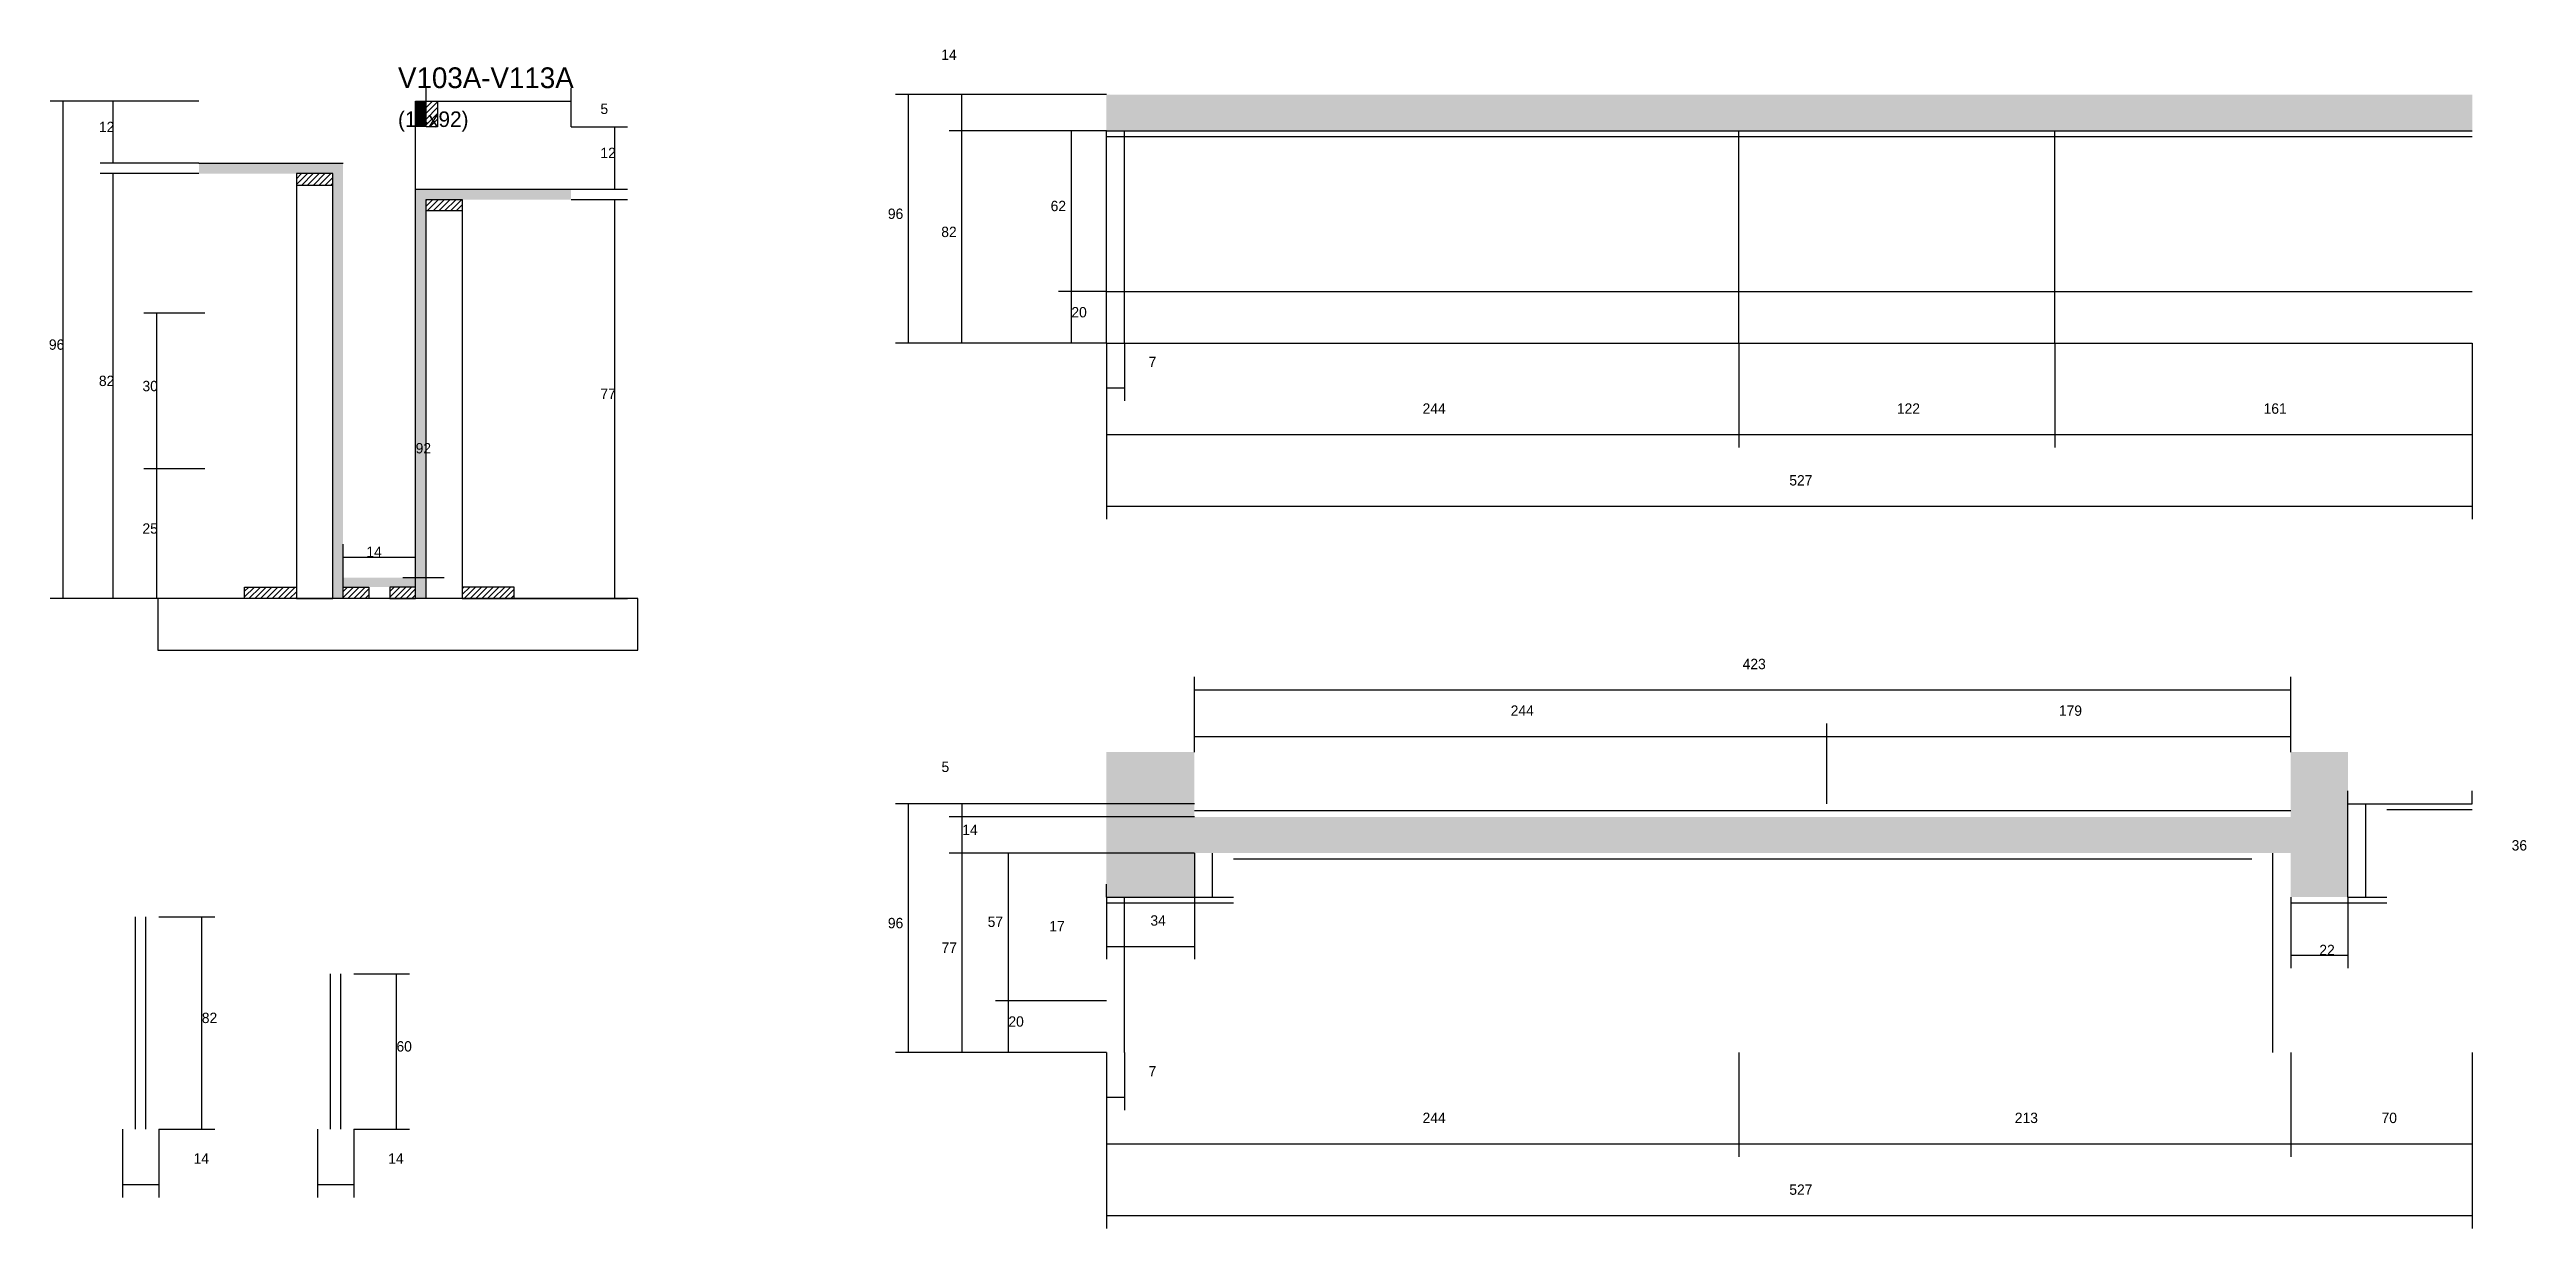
# Model space of a CAD drawing. Header units: metres. Extents: x 2047 to 4638, y -2211 to -952.
# Drawn here: x 3346 to 4302, y -1422 to -967 of the extents above; entities that cross this region are included whole.
import ezdxf

# ---------------------------------------------------------------- set-up
doc = ezdxf.new("R2010")
doc.units = ezdxf.units.M
for name, color, linetype in [('COTA', 241, 'Continuous'), ('Hachura', 253, 'Continuous'), ('Madeira', 126, 'Continuous'), ('Painéis', 200, 'Continuous'), ('SARR_2.2x7', 40, 'Continuous'), ('SARR_EDITAR', 141, 'Continuous'), ('Texto Seção', 7, 'Continuous')]:
    doc.layers.add(name, color=color, linetype=linetype)

msp = doc.modelspace()

# ---------------------------------------------------------------- texts
at = {"layer": 'COTA'}
for s, p in [('14', (3690.3, -971.3)), ('5', (3558.8, -992.2)), ('12', (3365.3, -999.2)), ('12', (3558.8, -1009.2)), ('96', (3669.7, -1032.7)), ('62', (3732.5, -1029.7)), ('82', (3690.3, -1039.7)), ('20', (3740.5, -1070.7)), ('96', (3346, -1083.2)), ('7', (3770.3, -1089.9)), ('82', (3365.3, -1097.2)), ('30', (3382.1, -1099.2)), ('77', (3558.8, -1102.2)), ('244', (3876, -1107.9)), ('122', (4059, -1107.9)), ('161', (4200.5, -1107.9)), ('92', (3487.5, -1123.2)), ('527', (4017.5, -1135.6)), ('25', (3382.1, -1154.2)), ('14', (3468.5, -1163.2)), ('423', (3999.5, -1206.5)), ('244', (3910, -1224.5)), ('179', (4121.5, -1224.5)), ('5', (3690.4, -1246.2)), ('14', (3698.4, -1270.5)), ('36', (4296.2, -1276.5)), ('96', (3669.7, -1306.5)), ('57', (3708.2, -1306)), ('17', (3732, -1307.7)), ('34', (3771, -1305.5)), ('77', (3690.4, -1316)), ('22', (4222, -1316.9)), ('82', (3405, -1343.1)), ('20', (3716.2, -1344.5)), ('60', (3480.1, -1354.1)), ('7', (3770.3, -1363.7)), ('244', (3876, -1381.7)), ('213', (4104.5, -1381.7)), ('70', (4246, -1381.7)), ('14', (3401.8, -1397.4)), ('14', (3476.9, -1397.4)), ('527', (4017.5, -1409.4))]:
    msp.add_text(s, height=4, dxfattribs=at).set_placement(p)
at = {"layer": 'Texto Seção'}
for s, height, p in [('V103A-V113A', 8, (3480.7, -982.2)), ('(14x92)', 6, (3480.7, -997.2))]:
    msp.add_text(s, height=height, dxfattribs=at).set_placement(p)

# ---------------------------------------------------------------- hatches: boundary and pattern name
at = {"layer": 'COTA'}
h = msp.add_hatch(dxfattribs=at)
h.set_pattern_fill('AR-CONC', scale=0.03)
h.paths.add_polyline_path([(3754, -984.7), (3754, -998.7), (4281, -998.7), (4281, -984.7)])
h = msp.add_hatch(dxfattribs=at)
h.set_pattern_fill('AR-CONC', scale=0.03)
h.paths.add_polyline_path([(3788, -1294.5), (3788, -1277.5), (4211, -1277.5), (4211, -1294.5), (4233, -1294.5), (4233, -1258.5), (4233, -1238.5), (4211, -1238.5), (4211, -1258.5), (4211, -1263.5), (3788, -1263.5), (3788, -1258.5), (3788, -1238.5), (3754, -1238.5), (3754, -1294.5)])
at = {"layer": 'Hachura'}
h = msp.add_hatch(color=8, dxfattribs=at)
h.dxf.hatch_style = 1
h.paths.add_polyline_path([(3491.5, -987.2), (3487.5, -987.2), (3487.5, -987.2), (3487.5, -997.2), (3487.5, -997.2), (3491.5, -997.2), (3491.5, -997.2), (3491.5, -987.2)])
h = msp.add_hatch(dxfattribs=at)
h.set_pattern_fill('ANSI31', scale=0.5)
h.paths.add_polyline_path([(3495.9, -997.2), (3491.5, -997.2), (3491.5, -997.2), (3491.5, -987.2), (3491.5, -987.2), (3495.9, -987.2), (3495.9, -987.2), (3495.9, -997.2)])
h = msp.add_hatch(color=8, dxfattribs=at)
h.dxf.hatch_style = 1
h.paths.add_polyline_path([(3459.5, -1015.2), (3459.5, -1011.2), (3459.5, -1011.2), (3403.9, -1011.2), (3403.9, -1011.2), (3403.9, -1015.2), (3403.9, -1015.2), (3459.5, -1015.2)])
h = msp.add_hatch(dxfattribs=at)
h.set_pattern_fill('ANSI31', scale=0.5)
h.paths.add_polyline_path([(3455.5, -1019.6), (3455.5, -1015.2), (3455.5, -1015.2), (3441.5, -1015.2), (3441.5, -1015.2), (3441.5, -1019.6), (3441.5, -1019.6), (3455.5, -1019.6)])
h = msp.add_hatch(color=8, dxfattribs=at)
h.dxf.hatch_style = 1
h.paths.add_polyline_path([(3455.5, -1015.2), (3459.5, -1015.2), (3459.5, -1015.2), (3459.5, -1179.2), (3459.5, -1179.2), (3455.5, -1179.2), (3455.5, -1179.2), (3455.5, -1015.2)])
h = msp.add_hatch(color=8, dxfattribs=at)
h.dxf.hatch_style = 1
h.paths.add_polyline_path([(3547.5, -1025.2), (3547.5, -1021.2), (3547.5, -1021.2), (3487.5, -1021.2), (3487.5, -1021.2), (3487.5, -1025.2), (3487.5, -1025.2), (3547.5, -1025.2)])
h = msp.add_hatch(color=8, dxfattribs=at)
h.dxf.hatch_style = 1
h.paths.add_polyline_path([(3491.5, -1025.2), (3487.5, -1025.2), (3487.5, -1025.2), (3487.5, -1179.2), (3487.5, -1179.2), (3491.5, -1179.2), (3491.5, -1179.2), (3491.5, -1025.2)])
h = msp.add_hatch(dxfattribs=at)
h.set_pattern_fill('ANSI31', scale=0.5)
h.paths.add_polyline_path([(3491.5, -1029.6), (3491.5, -1025.2), (3491.5, -1025.2), (3505.5, -1025.2), (3505.5, -1025.2), (3505.5, -1029.6), (3505.5, -1029.6), (3491.5, -1029.6)])
h = msp.add_hatch(dxfattribs=at)
h.set_pattern_fill('ANSI31', scale=0.5)
h.paths.add_polyline_path([(3421.5, -1179.2), (3421.5, -1174.8), (3421.5, -1174.8), (3441.5, -1174.8), (3441.5, -1174.8), (3441.5, -1179.2), (3441.5, -1179.2), (3421.5, -1179.2)])
h = msp.add_hatch(color=8, dxfattribs=at)
h.dxf.hatch_style = 1
h.paths.add_polyline_path([(3487.5, -1174.8), (3487.5, -1171.2), (3487.5, -1171.2), (3459.5, -1171.2), (3459.5, -1171.2), (3459.5, -1174.8), (3459.5, -1174.8), (3487.5, -1174.8)])
h = msp.add_hatch(dxfattribs=at)
h.set_pattern_fill('ANSI31', scale=0.5)
h.paths.add_polyline_path([(3459.5, -1179.2), (3459.5, -1174.8), (3459.5, -1174.8), (3469.5, -1174.8), (3469.5, -1174.8), (3469.5, -1179.2), (3469.5, -1179.2), (3459.5, -1179.2)])
h = msp.add_hatch(dxfattribs=at)
h.set_pattern_fill('ANSI31', scale=0.5)
h.paths.add_polyline_path([(3487.5, -1179.2), (3487.5, -1174.8), (3487.5, -1174.8), (3477.5, -1174.8), (3477.5, -1174.8), (3477.5, -1179.2), (3477.5, -1179.2), (3487.5, -1179.2)])
h = msp.add_hatch(dxfattribs=at)
h.set_pattern_fill('ANSI31', scale=0.5)
h.paths.add_polyline_path([(3525.5, -1179.2), (3525.5, -1174.8), (3525.5, -1174.8), (3505.5, -1174.8), (3505.5, -1174.8), (3505.5, -1179.2), (3505.5, -1179.2), (3525.5, -1179.2)])

# ---------------------------------------------------------------- linework, layer by layer
at = {"layer": 'COTA'}
for p, q in [((3491.5, -987.2), (3491.5, -982.2)), ((3547.5, -997.2), (3547.5, -982.2)), ((3403.9, -987.2), (3346.5, -987.2)), ((3351.5, -1179.2), (3351.5, -987.2)), ((3403.9, -987.2), (3365.8, -987.2)), ((3370.8, -1011.2), (3370.8, -987.2)), ((3487.5, -1171.2), (3487.5, -987.2)), ((3487.5, -987.2), (3492.5, -987.2)), ((3491.5, -987.2), (3547.5, -987.2)), ((3754, -984.7), (3672.7, -984.7)), ((3677.7, -1080.7), (3677.7, -984.7)), ((3754, -984.7), (3693.3, -984.7)), ((3698.3, -998.7), (3698.3, -984.7)), ((3547.5, -997.2), (3569.3, -997.2)), ((3564.3, -1021.2), (3564.3, -997.2)), ((3754, -998.7), (3693.3, -998.7)), ((3754, -998.7), (3693.3, -998.7)), ((3698.3, -1080.7), (3698.3, -998.7)), ((3754, -998.7), (3735.5, -998.7)), ((3740.5, -1060.7), (3740.5, -998.7)), ((3403.9, -1011.2), (3365.8, -1011.2)), ((3403.9, -1015.2), (3365.8, -1015.2)), ((3370.8, -1179.2), (3370.8, -1015.2)), ((3547.5, -1021.2), (3569.3, -1021.2)), ((3547.5, -1025.2), (3569.3, -1025.2)), ((3564.3, -1179.2), (3564.3, -1025.2)), ((3754, -1060.7), (3735.5, -1060.7)), ((3754, -1060.7), (3735.5, -1060.7)), ((3740.5, -1080.7), (3740.5, -1060.7)), ((3406.2, -1069.1), (3382.6, -1069.1)), ((3387.6, -1129.2), (3387.6, -1069.1)), ((3754, -1080.7), (3672.7, -1080.7)), ((3754, -1080.7), (3693.3, -1080.7)), ((3754, -1080.7), (3735.5, -1080.7)), ((3754, -1080.7), (3754, -1120.9)), ((3754, -1080.7), (3754, -1148.6)), ((3754, -1080.7), (3754, -1102.9)), ((3761, -1080.7), (3761, -1102.9)), ((3998, -1080.7), (3998, -1120.9)), ((3998, -1080.7), (3998, -1120.9)), ((4120, -1080.7), (4120, -1120.9)), ((4120, -1080.7), (4120, -1120.9)), ((4281, -1080.7), (4281, -1120.9)), ((4281, -1080.7), (4281, -1148.6)), ((3754, -1097.9), (3761, -1097.9)), ((3754, -1115.9), (3998, -1115.9)), ((3998, -1115.9), (4120, -1115.9)), ((4120, -1115.9), (4281, -1115.9)), ((3406.2, -1129.2), (3382.6, -1129.2)), ((3406.2, -1129.2), (3382.6, -1129.2)), ((3387.6, -1179.2), (3387.6, -1129.2)), ((3754, -1143.6), (4281, -1143.6)), ((3459.5, -1179.2), (3459.5, -1158.2)), ((3459.5, -1163.2), (3487.5, -1163.2)), ((3487.5, -1179.2), (3487.5, -1158.2)), ((3498.5, -1171.2), (3482.5, -1171.2)), ((3425.9, -1179.2), (3346.5, -1179.2)), ((3425.9, -1179.2), (3365.8, -1179.2)), ((3406.2, -1179.2), (3382.6, -1179.2)), ((3521.1, -1179.2), (3569.3, -1179.2)), ((3788, -1238.5), (3788, -1209.5)), ((4211, -1238.5), (4211, -1209.5)), ((3788, -1214.5), (4211, -1214.5)), ((3788, -1238.5), (3788, -1227.5)), ((3788, -1232.5), (4032, -1232.5)), ((4032, -1258.5), (4032, -1227.5)), ((4032, -1258.5), (4032, -1227.5)), ((4032, -1232.5), (4211, -1232.5)), ((4211, -1238.5), (4211, -1227.5)), ((3788, -1258.5), (3672.7, -1258.5)), ((3677.7, -1354.5), (3677.7, -1258.5)), ((3788, -1258.5), (3693.4, -1258.5)), ((3698.4, -1263.5), (3698.4, -1258.5)), ((4233, -1294.5), (4233, -1253.5)), ((4233, -1258.5), (4281, -1258.5)), ((4281, -1258.5), (4281, -1253.5)), ((3754, -1263.5), (3693.4, -1263.5)), ((3788, -1263.5), (3693.4, -1263.5)), ((3698.4, -1277.5), (3698.4, -1263.5)), ((3754, -1277.5), (3693.4, -1277.5)), ((3754, -1277.5), (3693.4, -1277.5)), ((3698.4, -1354.5), (3698.4, -1277.5)), ((3788, -1277.5), (3711.2, -1277.5)), ((3716.2, -1334.5), (3716.2, -1277.5)), ((3788, -1277.5), (3788, -1299.5)), ((3754, -1294.5), (3754, -1289.5)), ((3754, -1294.5), (3754, -1318.5)), ((3754, -1294.5), (3788, -1294.5)), ((3788, -1294.5), (3788, -1318.5)), ((4211, -1294.5), (4211, -1321.9)), ((4233, -1294.5), (4233, -1321.9)), ((3388.4, -1302.1), (3410, -1302.1)), ((3405, -1384.1), (3405, -1302.1)), ((3754, -1313.5), (3788, -1313.5)), ((4211, -1316.9), (4233, -1316.9)), ((3463.6, -1324.1), (3485.1, -1324.1)), ((3480.1, -1384.1), (3480.1, -1324.1)), ((3754, -1334.5), (3711.2, -1334.5)), ((3754, -1334.5), (3711.2, -1334.5)), ((3716.2, -1354.5), (3716.2, -1334.5)), ((3754, -1354.5), (3672.7, -1354.5)), ((3754, -1354.5), (3693.4, -1354.5)), ((3754, -1354.5), (3711.2, -1354.5)), ((3754, -1354.5), (3754, -1394.7)), ((3754, -1354.5), (3754, -1422.4)), ((3754, -1354.5), (3754, -1376.7)), ((3761, -1354.5), (3761, -1376.7)), ((3998, -1354.5), (3998, -1394.7)), ((3998, -1354.5), (3998, -1394.7)), ((4211, -1354.5), (4211, -1394.7)), ((4211, -1354.5), (4211, -1394.7)), ((4281, -1354.5), (4281, -1394.7)), ((4281, -1354.5), (4281, -1422.4)), ((3754, -1371.7), (3761, -1371.7)), ((3374.4, -1384.1), (3374.4, -1410.4)), ((3388.4, -1384.1), (3410, -1384.1)), ((3388.4, -1384.1), (3388.4, -1410.4)), ((3449.6, -1384.1), (3449.6, -1410.4)), ((3463.6, -1384.1), (3485.1, -1384.1)), ((3463.6, -1384.1), (3463.6, -1410.4)), ((3754, -1389.7), (3998, -1389.7)), ((3998, -1389.7), (4211, -1389.7)), ((4211, -1389.7), (4281, -1389.7)), ((3374.4, -1405.4), (3388.4, -1405.4)), ((3449.6, -1405.4), (3463.6, -1405.4)), ((3754, -1417.4), (4281, -1417.4))]:
    msp.add_line(p, q, dxfattribs=at)
at = {"layer": 'Madeira'}
for points in [[(3495.9, -997.2), (3491.5, -997.2), (3491.5, -987.2), (3495.9, -987.2)], [(3455.5, -1019.6), (3455.5, -1015.2), (3441.5, -1015.2), (3441.5, -1019.6)], [(3455.5, -1015.2), (3441.5, -1015.2), (3441.5, -1179.2), (3455.5, -1179.2)], [(3491.5, -1029.6), (3491.5, -1025.2), (3505.5, -1025.2), (3505.5, -1029.6)], [(3491.5, -1025.2), (3505.5, -1025.2), (3505.5, -1179.2), (3491.5, -1179.2)], [(3421.5, -1179.2), (3421.5, -1174.8), (3441.5, -1174.8), (3441.5, -1179.2)], [(3459.5, -1179.2), (3459.5, -1174.8), (3469.5, -1174.8), (3469.5, -1179.2)], [(3487.5, -1179.2), (3487.5, -1174.8), (3477.5, -1174.8), (3477.5, -1179.2)], [(3525.5, -1179.2), (3525.5, -1174.8), (3505.5, -1174.8), (3505.5, -1179.2)], [(3388, -1199.2), (3573.2, -1199.2), (3573.2, -1179.2), (3388, -1179.2)]]:
    msp.add_lwpolyline(points, close=True, dxfattribs=at)
at = {"layer": 'Painéis'}
for p, q in [((3754, -998.7), (4281, -998.7)), ((3754, -1080.7), (3754, -998.7)), ((3998, -1080.7), (3998, -998.7)), ((4120, -1080.7), (4120, -998.7)), ((3403.9, -1011.2), (3459.5, -1011.2)), ((3487.5, -1021.2), (3547.5, -1021.2)), ((3754, -1060.7), (4281, -1060.7)), ((3754, -1080.7), (4281, -1080.7))]:
    msp.add_line(p, q, dxfattribs=at)
at = {"layer": 'SARR_2.2x7'}
for p, q in [((3754, -1000.9), (3998, -1000.9)), ((3761, -1080.7), (3761, -998.7)), ((3998, -1000.9), (4120, -1000.9)), ((4120, -1000.9), (4281, -1000.9)), ((4240, -1294.5), (4240, -1258.5)), ((4248, -1260.7), (4281, -1260.7)), ((3795, -1294.5), (3795, -1277.5)), ((3803, -1279.7), (3998, -1279.7)), ((3998, -1279.7), (4196, -1279.7)), ((4204, -1354.5), (4204, -1277.5)), ((3754, -1296.7), (3803, -1296.7)), ((3761, -1354.5), (3761, -1294.5)), ((3788, -1294.5), (3803, -1294.5)), ((4211, -1296.7), (4248, -1296.7)), ((4233, -1294.5), (4248, -1294.5))]:
    msp.add_line(p, q, dxfattribs=at)
at = {"layer": 'SARR_EDITAR'}
for p, q in [((3788, -1261), (4032, -1261)), ((4032, -1261), (4211, -1261)), ((3379.4, -1384.1), (3379.4, -1302.1)), ((3383.4, -1384.1), (3383.4, -1302.1)), ((3454.6, -1384.1), (3454.6, -1324.1)), ((3458.6, -1384.1), (3458.6, -1324.1))]:
    msp.add_line(p, q, dxfattribs=at)

msp.set_redraw_order([(e.dxf.handle, doc.entitydb.next_handle()) for e in msp.query("TEXT MTEXT ATTDEF DIMENSION ARC_DIMENSION")])  # texts and dimensions are drawn at this point

doc.saveas('drawing.dxf')
